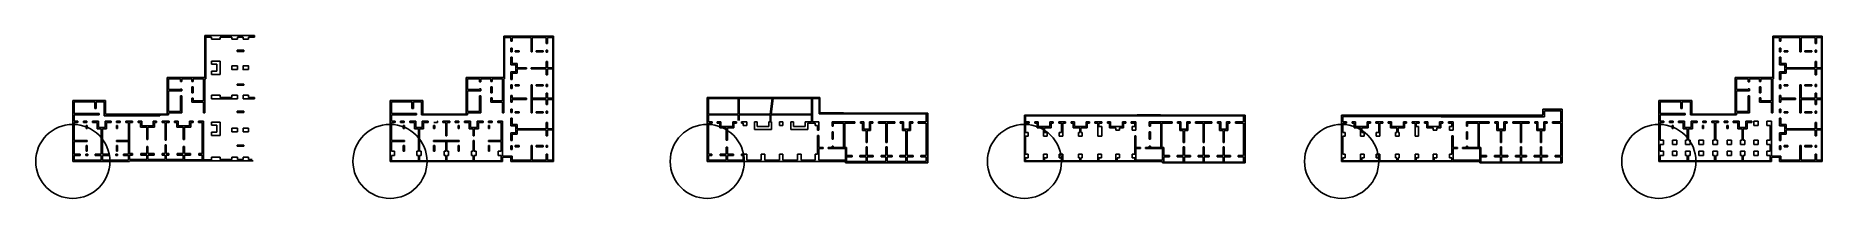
# Model space of a CAD drawing. Header units: millimetres. Extents: x 317501 to 2277231, y -321722 to 1186893.
# Drawn here: x 1419769 to 1814008, y 1084381 to 1120361 of the extents above; entities that cross this region are included whole.
import ezdxf

# ---------------------------------------------------------------- set-up
doc = ezdxf.new("R2010")
doc.units = ezdxf.units.MM
doc.header["$LTSCALE"] = 57
doc.linetypes.add('XS-지하주차장$0$CEN', pattern=[62, 60, -1, 0, -1])
doc.layers.add('XS-지하주차장$0$CEN-P', color=14, linetype='XS-지하주차장$0$CEN')
doc.layers.add('XS-지하주차장$0$W11', color=40, linetype='Continuous')

# ---------------------------------------------------------------- blocks, each defined once
blk = doc.blocks.new('XS-지하주차장$0$102')
at = {"layer": 'XS-지하주차장$0$W11'}
for p, q in [((25145, 22225), (25145, 27680)), ((25145, 27680), (36060, 27680)), ((36060, 0), (36060, 27680)), ((26635, 27380), (25285, 27380)), ((25285, 18275), (25285, 27380)), ((26635, 27380), (26635, 26565)), ((26935, 26565), (26635, 26565)), ((26935, 25055), (26635, 25055)), ((26635, 25055), (26635, 24255)), ((26635, 24255), (26935, 24255)), ((26935, 27380), (26935, 26565)), ((26935, 27380), (31130, 27380)), ((26935, 25055), (26935, 24255)), ((27635, 24450), (28465, 24450)), ((27635, 24450), (27635, 24200)), ((27635, 24200), (28465, 24200)), ((28465, 24450), (28465, 24200)), ((31130, 27380), (31130, 24200)), ((31380, 24200), (31130, 24200)), ((31380, 27380), (31380, 24200)), ((31380, 27380), (34475, 27380)), ((33775, 24450), (32240, 24450)), ((32240, 24450), (32240, 24200)), ((33775, 24200), (32240, 24200)), ((33775, 24450), (33775, 24200)), ((34475, 27380), (34475, 26080)), ((34775, 26080), (34475, 26080)), ((34475, 24570), (34475, 24170)), ((34775, 24570), (34475, 24570)), ((34775, 24170), (34475, 24170)), ((34775, 27380), (34775, 26080)), ((34775, 27380), (35920, 27380)), ((34775, 24570), (34775, 24170)), ((35920, 20705), (35920, 27380)), ((25145, 22225), (25085, 22225)), ((25085, 18575), (25085, 22225)), ((26635, 23035), (26935, 23035)), ((26635, 23035), (26635, 21355)), ((26635, 21355), (27795, 21355)), ((26635, 18125), (26635, 19805)), ((26635, 19805), (27795, 19805)), ((26935, 23035), (26935, 21655)), ((26935, 21655), (28095, 21655)), ((27795, 21355), (27795, 20580)), ((27795, 19805), (27795, 20580)), ((28095, 21655), (28095, 20705)), ((30130, 20705), (28095, 20705)), ((28095, 19505), (28095, 20455)), ((30130, 20455), (28095, 20455)), ((30130, 20705), (30130, 20455)), ((34475, 20705), (31130, 20705)), ((31130, 20705), (31130, 20455)), ((34475, 20455), (31130, 20455)), ((34475, 22060), (34475, 20705)), ((34775, 22060), (34475, 22060)), ((34475, 19100), (34475, 20455)), ((34775, 22060), (34775, 20705)), ((34775, 20705), (35920, 20705)), ((34775, 19100), (34775, 20455)), ((34775, 20455), (35920, 20455)), ((35920, 13965), (35920, 20455)), ((16835, 18575), (16835, 10415)), ((25085, 18575), (16835, 18575)), ((17135, 15875), (17135, 18275)), ((17135, 18275), (19735, 18275)), ((17135, 15875), (19735, 15875)), ((19735, 17620), (19735, 18275)), ((19735, 17620), (20035, 17620)), ((19735, 15875), (19735, 16050)), ((20035, 16050), (19735, 16050)), ((20035, 17620), (20035, 18275)), ((22235, 18275), (20035, 18275)), ((20035, 15575), (20035, 16050)), ((22235, 17675), (22235, 18275)), ((22235, 17675), (22535, 17675)), ((22235, 15165), (22235, 16485)), ((22235, 16485), (22535, 16485)), ((22535, 18275), (24835, 18275)), ((22535, 17675), (22535, 18275)), ((22535, 15165), (22535, 16485)), ((24835, 13375), (24835, 18275)), ((25135, 10725), (25135, 18275)), ((25135, 18275), (25285, 18275)), ((26635, 18125), (26935, 18125)), ((26635, 16905), (26935, 16905)), ((26635, 16105), (26635, 16905)), ((26935, 16105), (26635, 16105)), ((26935, 18125), (26935, 19505)), ((26935, 19505), (28095, 19505)), ((26935, 16105), (26935, 16905)), ((27635, 16960), (28465, 16960)), ((27635, 16710), (27635, 16960)), ((27635, 16710), (28465, 16710)), ((28465, 16710), (28465, 16960)), ((31130, 16960), (31130, 10720)), ((31380, 16960), (31130, 16960)), ((31380, 13965), (31380, 16960)), ((33775, 16960), (32240, 16960)), ((32240, 16710), (32240, 16960)), ((33775, 16710), (32240, 16710)), ((33775, 16710), (33775, 16960)), ((34775, 19100), (34475, 19100)), ((34475, 16590), (34475, 16990)), ((34775, 16990), (34475, 16990)), ((34775, 16590), (34475, 16590)), ((34775, 16590), (34775, 16990)), ((7250, 13475), (0, 13475)), ((0, 13475), (0, 0)), ((300, 13175), (300, 10575)), ((4850, 13175), (300, 13175)), ((4850, 13175), (4850, 11685)), ((6950, 13175), (5150, 13175)), ((5150, 13175), (5150, 11685)), ((6950, 13175), (6950, 10275)), ((7250, 13475), (7250, 10415)), ((17135, 11025), (17135, 15575)), ((17135, 15575), (20035, 15575)), ((19735, 11025), (19735, 14465)), ((19735, 14465), (20035, 14465)), ((20035, 10725), (20035, 14465)), ((22235, 15165), (22535, 15165)), ((22235, 13075), (22235, 14075)), ((22235, 14075), (22535, 14075)), ((22235, 13075), (24835, 13075)), ((22535, 13375), (22535, 14075)), ((22535, 13375), (24835, 13375)), ((24835, 10725), (24835, 13075)), ((26935, 14595), (26635, 14595)), ((26635, 13840), (26635, 14595)), ((26635, 13840), (26635, 13085)), ((26935, 13085), (26635, 13085)), ((26935, 13965), (26935, 14595)), ((30130, 13965), (26935, 13965)), ((30130, 13715), (26935, 13715)), ((26935, 13715), (26935, 13085)), ((30130, 13965), (30130, 13715)), ((34475, 13965), (31380, 13965)), ((34475, 13715), (31380, 13715)), ((31380, 13715), (31380, 10720)), ((34775, 15080), (34475, 15080)), ((34475, 13965), (34475, 15080)), ((34475, 13715), (34475, 12600)), ((34775, 12600), (34475, 12600)), ((34775, 13965), (34775, 15080)), ((34775, 13965), (35920, 13965)), ((34775, 13715), (34775, 12600)), ((34775, 13715), (35920, 13715)), ((35920, 7225), (35920, 13715)), ((5840, 10575), (300, 10575)), ((5840, 10275), (300, 10275)), ((300, 10275), (300, 8925)), ((300, 8925), (1115, 8925)), ((300, 8625), (1115, 8625)), ((300, 8625), (300, 4630)), ((1115, 8625), (1115, 8925)), ((2325, 8625), (2325, 8925)), ((2325, 8925), (3125, 8925)), ((2325, 8625), (3125, 8625)), ((2930, 7925), (2930, 7295)), ((2930, 7925), (3180, 7925)), ((3125, 8925), (3125, 8625)), ((3180, 7925), (3180, 7295)), ((4345, 8925), (4345, 8625)), ((4345, 8925), (5675, 8925)), ((4345, 8625), (5375, 8625)), ((4850, 11685), (5150, 11685)), ((5375, 8625), (5375, 7205)), ((5675, 8925), (5675, 7505)), ((5840, 10575), (5840, 10275)), ((6950, 10275), (17135, 10275)), ((8455, 8925), (7125, 8925)), ((7125, 8925), (7125, 7505)), ((7250, 10415), (16835, 10415)), ((8455, 8625), (7425, 8625)), ((7425, 8625), (7425, 7205)), ((8455, 8925), (8455, 8625)), ((9620, 7925), (9620, 7295)), ((9870, 7925), (9620, 7925)), ((10475, 8625), (9675, 8625)), ((9870, 7925), (9870, 7295)), ((10475, 8925), (10400, 8925)), ((10475, 8625), (10475, 8925)), ((11685, 8625), (11685, 8925)), ((12440, 8925), (11685, 8925)), ((12315, 8625), (11685, 8625)), ((12315, 5630), (12315, 8625)), ((12440, 8925), (13195, 8925)), ((12565, 5630), (12565, 8625)), ((12565, 8625), (13195, 8625)), ((13195, 8625), (13195, 8925)), ((14405, 8625), (14405, 8925)), ((14405, 8925), (15205, 8925)), ((14405, 8625), (15205, 8625)), ((15010, 7925), (15010, 7295)), ((15010, 7925), (15260, 7925)), ((15205, 8925), (15205, 8625)), ((15260, 7925), (15260, 7295)), ((16425, 8925), (17755, 8925)), ((16425, 8925), (16425, 8625)), ((16425, 8625), (17455, 8625)), ((17135, 11025), (19735, 11025)), ((17135, 10275), (17135, 10725)), ((17135, 10725), (20035, 10725)), ((17455, 8625), (17455, 7205)), ((17755, 8925), (17755, 7505)), ((20535, 8925), (19205, 8925)), ((19205, 8925), (19205, 7505)), ((20535, 8625), (19505, 8625)), ((19505, 8625), (19505, 7205)), ((20535, 8925), (20535, 8625)), ((21700, 7925), (21700, 7295)), ((21950, 7925), (21700, 7925)), ((21755, 8925), (21755, 8625)), ((22555, 8925), (21755, 8925)), ((22555, 8625), (21755, 8625)), ((21950, 7925), (21950, 7295)), ((22555, 8625), (22555, 8925)), ((23765, 8625), (23765, 8925)), ((24535, 8925), (23765, 8925)), ((24535, 8625), (23765, 8625)), ((24535, 8925), (24835, 8925)), ((24535, 8625), (24535, 4630)), ((24835, 10725), (25135, 10725)), ((24835, 8925), (24835, 1115)), ((26935, 11575), (26635, 11575)), ((26635, 11575), (26635, 10775)), ((26635, 10775), (26935, 10775)), ((26635, 9555), (26935, 9555)), ((26635, 9555), (26635, 7875)), ((26935, 11575), (26935, 10775)), ((26935, 9555), (26935, 8175)), ((26935, 8175), (28095, 8175)), ((27635, 10970), (28465, 10970)), ((27635, 10970), (27635, 10720)), ((27635, 10720), (28465, 10720)), ((28095, 8175), (28095, 7225)), ((28465, 10970), (28465, 10720)), ((31380, 10720), (31130, 10720)), ((33775, 10970), (32240, 10970)), ((32240, 10970), (32240, 10720)), ((33775, 10720), (32240, 10720)), ((33775, 10970), (33775, 10720)), ((34475, 11090), (34475, 10690)), ((34775, 11090), (34475, 11090)), ((34775, 10690), (34475, 10690)), ((34475, 8580), (34475, 7225)), ((34775, 8580), (34475, 8580)), ((34775, 11090), (34775, 10690)), ((34775, 8580), (34775, 7225)), ((300, 4630), (3180, 4630)), ((300, 4380), (3180, 4380)), ((300, 4380), (300, 2285)), ((2930, 7295), (3180, 7295)), ((3180, 4380), (3180, 4630)), ((5375, 7205), (6275, 7205)), ((5675, 7505), (6400, 7505)), ((6275, 2285), (6275, 7205)), ((7125, 7505), (6400, 7505)), ((6525, 2285), (6525, 7205)), ((7425, 7205), (6525, 7205)), ((9870, 7295), (9620, 7295)), ((15260, 4630), (9620, 4630)), ((9620, 4380), (9620, 4630)), ((12315, 4380), (9620, 4380)), ((12565, 5630), (12315, 5630)), ((12315, 2285), (12315, 4380)), ((12565, 2285), (12565, 4380)), ((12565, 4380), (15260, 4380)), ((15010, 7295), (15260, 7295)), ((15260, 4380), (15260, 4630)), ((17455, 7205), (18355, 7205)), ((17755, 7505), (18480, 7505)), ((18355, 5630), (18355, 7205)), ((18605, 5630), (18355, 5630)), ((18355, 2285), (18355, 4630)), ((18605, 4630), (18355, 4630)), ((19205, 7505), (18480, 7505)), ((19505, 7205), (18605, 7205)), ((18605, 5630), (18605, 7205)), ((18605, 2285), (18605, 4630)), ((21950, 7295), (21700, 7295)), ((24535, 4630), (21700, 4630)), ((21700, 4380), (21700, 4630)), ((24535, 4380), (21700, 4380)), ((24535, 4380), (24535, 2285)), ((26635, 7875), (27795, 7875)), ((26635, 4645), (26635, 6325)), ((26635, 6325), (27795, 6325)), ((26635, 4645), (26935, 4645)), ((26935, 4645), (26935, 6025)), ((26935, 6025), (28095, 6025)), ((27795, 7875), (27795, 7100)), ((27795, 6325), (27795, 7100)), ((34475, 7225), (28095, 7225)), ((34475, 6975), (28095, 6975)), ((28095, 6025), (28095, 6975)), ((34475, 5620), (34475, 6975)), ((34775, 5620), (34475, 5620)), ((34775, 7225), (35920, 7225)), ((34775, 5620), (34775, 6975)), ((34775, 6975), (35920, 6975)), ((35920, 300), (35920, 6975)), ((300, 2285), (1000, 2285)), ((300, 1285), (1000, 1285)), ((300, 1285), (300, 140)), ((6275, 140), (300, 140)), ((1000, 1285), (1000, 2285)), ((2930, 2285), (2930, 3520)), ((2930, 3520), (3180, 3520)), ((2930, 2285), (3180, 2285)), ((3180, 2285), (3180, 3520)), ((5900, 2285), (6275, 2285)), ((5900, 2285), (5900, 1285)), ((5900, 1285), (6275, 1285)), ((6275, 1285), (6275, 140)), ((6525, 2285), (6900, 2285)), ((6525, 1285), (6525, 140)), ((6525, 1285), (6900, 1285)), ((12315, 140), (6525, 140)), ((6900, 1285), (6900, 2285)), ((9620, 2285), (9620, 3520)), ((9870, 3520), (9620, 3520)), ((9870, 2285), (9620, 2285)), ((9870, 2285), (9870, 3520)), ((11940, 1285), (11940, 2285)), ((12315, 2285), (11940, 2285)), ((12315, 1285), (11940, 1285)), ((12315, 1285), (12315, 140)), ((12565, 2285), (12940, 2285)), ((12565, 1285), (12940, 1285)), ((12565, 1285), (12565, 140)), ((18355, 140), (12565, 140)), ((12940, 1285), (12940, 2285)), ((15010, 2285), (15010, 3520)), ((15010, 3520), (15260, 3520)), ((15010, 2285), (15260, 2285)), ((15260, 2285), (15260, 3520)), ((17980, 2285), (18355, 2285)), ((17980, 2285), (17980, 1285)), ((17980, 1285), (18355, 1285)), ((18355, 1285), (18355, 140)), ((18605, 2285), (18980, 2285)), ((18605, 1285), (18605, 140)), ((18605, 1285), (18980, 1285)), ((24535, 140), (18605, 140)), ((18980, 1285), (18980, 2285)), ((21700, 2285), (21700, 3520)), ((21950, 3520), (21700, 3520)), ((21950, 2285), (21700, 2285)), ((21950, 2285), (21950, 3520)), ((23835, 1285), (23835, 2285)), ((24535, 2285), (23835, 2285)), ((24535, 1285), (23835, 1285)), ((24535, 140), (24535, 1285)), ((26935, 1115), (24835, 1115)), ((24835, 915), (26635, 915)), ((24835, 915), (24835, 0)), ((26635, 3425), (26935, 3425)), ((26635, 2625), (26635, 3425)), ((26935, 2625), (26635, 2625)), ((26635, 0), (26635, 915)), ((26935, 2625), (26935, 3425)), ((26935, 300), (26935, 1115)), ((26935, 300), (31130, 300)), ((27635, 3480), (28465, 3480)), ((27635, 3230), (27635, 3480)), ((27635, 3230), (28465, 3230)), ((28465, 3230), (28465, 3480)), ((31130, 300), (31130, 3480)), ((31380, 3480), (31130, 3480)), ((31380, 300), (31380, 3480)), ((31380, 300), (34475, 300)), ((33775, 3480), (32240, 3480)), ((32240, 3230), (32240, 3480)), ((33775, 3230), (32240, 3230)), ((33775, 3230), (33775, 3480)), ((34475, 3110), (34475, 3510)), ((34775, 3510), (34475, 3510)), ((34775, 3110), (34475, 3110)), ((34775, 1600), (34475, 1600)), ((34475, 300), (34475, 1600)), ((34775, 3110), (34775, 3510)), ((34775, 300), (34775, 1600)), ((34775, 300), (35920, 300)), ((0, 0), (24835, 0)), ((26635, 0), (36060, 0))]:
    blk.add_line(p, q, dxfattribs=at)
blk = doc.blocks.new('XS-지하주차장$0$104')
at = {"layer": 'XS-지하주차장$0$W11'}
for p, q in [((0, 10205), (24885, 10205)), ((0, 10205), (0, 0)), ((250, 8715), (250, 10065)), ((250, 10065), (24885, 10065)), ((1075, 8715), (250, 8715)), ((1075, 8465), (250, 8465)), ((250, 8465), (250, 6350)), ((1075, 8715), (1075, 8465)), ((3025, 8715), (2295, 8715)), ((2295, 8715), (2295, 8465)), ((2775, 8465), (2295, 8465)), ((2775, 8465), (2775, 7425)), ((3025, 8715), (3025, 7675)), ((5615, 8715), (6345, 8715)), ((5615, 8715), (5615, 7675)), ((5865, 8465), (6345, 8465)), ((5865, 8465), (5865, 7425)), ((6345, 8715), (6345, 8465)), ((7565, 8715), (8320, 8715)), ((7565, 8715), (7565, 8465)), ((7565, 8465), (8195, 8465)), ((8195, 8465), (8195, 6350)), ((9075, 8715), (8320, 8715)), ((8445, 8465), (8445, 5550)), ((9075, 8465), (8445, 8465)), ((9075, 8715), (9075, 8465)), ((11025, 8715), (10295, 8715)), ((10295, 8715), (10295, 8465)), ((10775, 8465), (10295, 8465)), ((10775, 8465), (10775, 7425)), ((11025, 8715), (11025, 7675)), ((13615, 8715), (14345, 8715)), ((13615, 8715), (13615, 7675)), ((13865, 8465), (14345, 8465)), ((13865, 8465), (13865, 7425)), ((14345, 8715), (14345, 8465)), ((15565, 8715), (16320, 8715)), ((15565, 8715), (15565, 8465)), ((15565, 8465), (16195, 8465)), ((16195, 8465), (16195, 5550)), ((17075, 8715), (16320, 8715)), ((16445, 8465), (16445, 7675)), ((17075, 8465), (16445, 8465)), ((17075, 8715), (17075, 8465)), ((19025, 8715), (18295, 8715)), ((18295, 8715), (18295, 8465)), ((18775, 8465), (18295, 8465)), ((18775, 8465), (18775, 7425)), ((19025, 8715), (19025, 7675)), ((21615, 8715), (22345, 8715)), ((21615, 8715), (21615, 7675)), ((21865, 8465), (22345, 8465)), ((21865, 8465), (21865, 7425)), ((22345, 8715), (22345, 8465)), ((23565, 8715), (24595, 8715)), ((23565, 8715), (23565, 8465)), ((23565, 8465), (24345, 8465)), ((24345, 8465), (24345, 7675)), ((24595, 6875), (24595, 8715)), ((24885, 10265), (30045, 10265)), ((24885, 10265), (24885, 10205)), ((24885, 10065), (48340, 10065)), ((27545, 8715), (30745, 8715)), ((27545, 7755), (27545, 8715)), ((27795, 8465), (30095, 8465)), ((27795, 7755), (27795, 8465)), ((30045, 10265), (30045, 10205)), ((30045, 10205), (48690, 10205)), ((30095, 3100), (30095, 8465)), ((30345, 3100), (30345, 8465)), ((30345, 8465), (30745, 8465)), ((32575, 8715), (30745, 8715)), ((32575, 8465), (30745, 8465)), ((32575, 8715), (32575, 8465)), ((34525, 8715), (33795, 8715)), ((33795, 8715), (33795, 8465)), ((34275, 8465), (33795, 8465)), ((34275, 8465), (34275, 6855)), ((34525, 8715), (34525, 7105)), ((35815, 8715), (36545, 8715)), ((35815, 8715), (35815, 7105)), ((36065, 8465), (36545, 8465)), ((36065, 8465), (36065, 6855)), ((36545, 8715), (36545, 8465)), ((37765, 8715), (39570, 8715)), ((37765, 8715), (37765, 8465)), ((37765, 8465), (39445, 8465)), ((39445, 8465), (39445, 4200)), ((41375, 8715), (39570, 8715)), ((39695, 8465), (39695, 4200)), ((41375, 8465), (39695, 8465)), ((41375, 8715), (41375, 8465)), ((43325, 8715), (42595, 8715)), ((42595, 8715), (42595, 8465)), ((43075, 8465), (42595, 8465)), ((43075, 8465), (43075, 6855)), ((43325, 8715), (43325, 7105)), ((44615, 8715), (45345, 8715)), ((44615, 8715), (44615, 7105)), ((44865, 8465), (45345, 8465)), ((44865, 8465), (44865, 6855)), ((45345, 8715), (45345, 8465)), ((46565, 8715), (48340, 8715)), ((46565, 8715), (46565, 8465)), ((46565, 8465), (48340, 8465)), ((48340, 8715), (48340, 10065)), ((48340, 8465), (48340, 1265)), ((48690, 10205), (48690, -300)), ((800, 6350), (250, 6350)), ((250, 5550), (250, 1565)), ((800, 5550), (250, 5550)), ((800, 6350), (800, 5550)), ((4195, 7425), (2775, 7425)), ((4320, 7675), (3025, 7675)), ((4195, 5550), (4195, 7425)), ((4995, 5550), (4195, 5550)), ((4320, 7675), (5615, 7675)), ((4445, 7425), (5865, 7425)), ((4445, 6350), (4445, 7425)), ((4995, 6350), (4445, 6350)), ((4995, 6350), (4995, 5550)), ((7645, 6350), (8195, 6350)), ((7645, 6350), (7645, 5550)), ((7645, 5550), (8445, 5550)), ((12195, 7425), (10775, 7425)), ((12320, 7675), (11025, 7675)), ((11920, 6350), (12195, 6350)), ((11920, 5550), (11920, 6350)), ((11920, 5550), (12720, 5550)), ((12195, 6350), (12195, 7425)), ((12320, 7675), (13615, 7675)), ((12445, 6350), (12445, 7425)), ((12445, 7425), (13865, 7425)), ((12445, 6350), (12720, 6350)), ((12720, 6350), (12720, 5550)), ((16195, 5550), (17075, 5550)), ((16445, 7675), (17075, 7675)), ((17075, 7675), (17075, 5550)), ((20195, 7425), (18775, 7425)), ((20320, 7675), (19025, 7675)), ((20195, 6875), (20195, 7425)), ((20195, 6875), (20995, 6875)), ((20320, 7675), (21615, 7675)), ((20995, 7425), (21865, 7425)), ((20995, 7425), (20995, 6875)), ((24345, 7675), (23795, 7675)), ((23795, 7675), (23795, 6875)), ((24595, 6875), (23795, 6875)), ((24345, 5665), (24345, 1565)), ((24345, 5665), (24595, 5665)), ((24595, 3100), (24595, 5665)), ((27545, 7755), (27795, 7755)), ((27545, 6565), (27545, 4900)), ((27545, 6565), (27795, 6565)), ((27545, 4900), (27795, 4900)), ((27795, 4900), (27795, 6565)), ((35045, 6855), (34275, 6855)), ((35170, 7105), (34525, 7105)), ((35045, 4200), (35045, 6855)), ((35295, 4200), (35045, 4200)), ((35170, 7105), (35815, 7105)), ((35295, 6855), (36065, 6855)), ((35295, 4200), (35295, 6855)), ((39695, 4200), (39445, 4200)), ((43845, 6855), (43075, 6855)), ((43970, 7105), (43325, 7105)), ((43845, 4200), (43845, 6855)), ((44095, 4200), (43845, 4200)), ((43970, 7105), (44615, 7105)), ((44095, 6855), (44865, 6855)), ((44095, 4200), (44095, 6855)), ((800, 1565), (250, 1565)), ((800, 765), (250, 765)), ((250, 765), (250, 140)), ((4195, 140), (250, 140)), ((800, 1565), (800, 765)), ((4995, 1565), (4195, 1565)), ((4195, 1565), (4195, 140)), ((4995, 765), (4445, 765)), ((4445, 765), (4445, 140)), ((8195, 140), (4445, 140)), ((4995, 1565), (4995, 765)), ((8445, 1565), (7645, 1565)), ((7645, 1565), (7645, 765)), ((8195, 765), (7645, 765)), ((8195, 765), (8195, 140)), ((8445, 1565), (8445, 140)), ((12195, 140), (8445, 140)), ((12720, 1565), (11920, 1565)), ((11920, 1565), (11920, 765)), ((11920, 765), (12195, 765)), ((12195, 765), (12195, 140)), ((12720, 765), (12445, 765)), ((12445, 765), (12445, 140)), ((16195, 140), (12445, 140)), ((12720, 1565), (12720, 765)), ((16995, 1565), (16195, 1565)), ((16195, 1565), (16195, 140)), ((16445, 765), (16445, 140)), ((16445, 765), (16995, 765)), ((20195, 140), (16445, 140)), ((16995, 1565), (16995, 765)), ((20995, 1565), (20195, 1565)), ((20195, 1565), (20195, 140)), ((20995, 765), (20445, 765)), ((20445, 765), (20445, 140)), ((24345, 140), (20445, 140)), ((20995, 1565), (20995, 765)), ((24345, 1565), (23795, 1565)), ((23795, 1565), (23795, 765)), ((24345, 765), (23795, 765)), ((24345, 765), (24345, 140)), ((24595, 3100), (25595, 3100)), ((24595, 250), (24595, 2850)), ((24595, 2850), (25595, 2850)), ((24595, 250), (30495, 250)), ((25595, 3100), (25595, 2850)), ((26705, 3100), (27545, 3100)), ((26705, 3100), (26705, 2850)), ((26705, 2850), (30495, 2850)), ((27545, 3330), (27795, 3330)), ((27545, 3100), (27545, 3330)), ((27795, 3100), (27795, 3330)), ((27795, 3100), (30095, 3100)), ((30345, 3100), (30745, 3100)), ((30495, 250), (30495, 2850)), ((30745, 3100), (30745, 1265)), ((30745, 1265), (31990, 1265)), ((30745, 1015), (30745, -160)), ((30745, 1015), (31980, 1015)), ((31990, 1265), (31990, 1015)), ((33700, 1265), (35045, 1265)), ((33700, 1265), (33700, 1015)), ((33700, 1015), (35045, 1015)), ((35045, 1265), (35045, 3200)), ((35045, 3200), (35295, 3200)), ((35045, 1015), (35045, -160)), ((35295, 1265), (35295, 3200)), ((36640, 1265), (35295, 1265)), ((36640, 1015), (35295, 1015)), ((35295, 1015), (35295, -160)), ((36640, 1265), (36640, 1015)), ((39445, 1265), (38350, 1265)), ((38350, 1265), (38350, 1015)), ((39445, 1015), (38350, 1015)), ((39445, 3200), (39695, 3200)), ((39445, 3200), (39445, 1265)), ((39445, 1015), (39445, -160)), ((39695, 3200), (39695, 1265)), ((39695, 1265), (40790, 1265)), ((39695, 1015), (39695, -160)), ((39695, 1015), (40790, 1015)), ((40790, 1265), (40790, 1015)), ((42500, 1265), (43845, 1265)), ((42500, 1265), (42500, 1015)), ((42500, 1015), (43845, 1015)), ((43845, 1265), (43845, 3200)), ((43845, 3200), (44095, 3200)), ((43845, 1015), (43845, -160)), ((44095, 1265), (44095, 3200)), ((45440, 1265), (44095, 1265)), ((45440, 1015), (44095, 1015)), ((44095, 1015), (44095, -160)), ((45440, 1265), (45440, 1015)), ((48340, 1265), (47150, 1265)), ((47150, 1265), (47150, 1015)), ((48340, 1015), (47150, 1015)), ((48340, 1015), (48340, -160)), ((30495, 0), (0, 0)), ((30495, -300), (30495, 0)), ((48690, -300), (30495, -300)), ((35045, -160), (30745, -160)), ((39445, -160), (35295, -160)), ((43845, -160), (39695, -160)), ((48340, -160), (44095, -160))]:
    blk.add_line(p, q, dxfattribs=at)
blk = doc.blocks.new('XS-지하주차장$0$105')
at = {"layer": 'XS-지하주차장$0$W11'}
for p, q in [((0, 10205), (44415, 10205)), ((0, 10205), (0, 0)), ((21930, 9955), (250, 9955)), ((250, 8715), (250, 9955)), ((1075, 8715), (250, 8715)), ((1075, 8465), (250, 8465)), ((250, 8465), (250, 6350)), ((1075, 8715), (1075, 8465)), ((3025, 8715), (2295, 8715)), ((2295, 8715), (2295, 8465)), ((2775, 8465), (2295, 8465)), ((2775, 8465), (2775, 7425)), ((3025, 8715), (3025, 7675)), ((5615, 8715), (6345, 8715)), ((5615, 8715), (5615, 7675)), ((5865, 8465), (6345, 8465)), ((5865, 8465), (5865, 7425)), ((6345, 8715), (6345, 8465)), ((7565, 8715), (8320, 8715)), ((7565, 8715), (7565, 8465)), ((7565, 8465), (8195, 8465)), ((8195, 8465), (8195, 6350)), ((9075, 8715), (8320, 8715)), ((8445, 8465), (8445, 5550)), ((9075, 8465), (8445, 8465)), ((9075, 8715), (9075, 8465)), ((11025, 8715), (10295, 8715)), ((10295, 8715), (10295, 8465)), ((10775, 8465), (10295, 8465)), ((10775, 8465), (10775, 7425)), ((11025, 8715), (11025, 7675)), ((13615, 8715), (14345, 8715)), ((13615, 8715), (13615, 7675)), ((13865, 8465), (14345, 8465)), ((13865, 8465), (13865, 7425)), ((14345, 8715), (14345, 8465)), ((15565, 8715), (16320, 8715)), ((15565, 8715), (15565, 8465)), ((15565, 8465), (16195, 8465)), ((16195, 8465), (16195, 5550)), ((17075, 8715), (16320, 8715)), ((16445, 8465), (16445, 7675)), ((17075, 8465), (16445, 8465)), ((17075, 8715), (17075, 8465)), ((19025, 8715), (18295, 8715)), ((18295, 8715), (18295, 8465)), ((18775, 8465), (18295, 8465)), ((18775, 8465), (18775, 7425)), ((19025, 8715), (19025, 7675)), ((21615, 8715), (22345, 8715)), ((21615, 8715), (21615, 7675)), ((21865, 8465), (22345, 8465)), ((21865, 8465), (21865, 7425)), ((21930, 9855), (21930, 9955)), ((44765, 9855), (21930, 9855)), ((22345, 8715), (22345, 8465)), ((23565, 8715), (24345, 8715)), ((23565, 8715), (23565, 8465)), ((23565, 8465), (24345, 8465)), ((24345, 8715), (24595, 8715)), ((24345, 8465), (24345, 7675)), ((24595, 6875), (24595, 8715)), ((27545, 8715), (30745, 8715)), ((27545, 7755), (27545, 8715)), ((27795, 8465), (30095, 8465)), ((27795, 7755), (27795, 8465)), ((30095, 3100), (30095, 8465)), ((30345, 3100), (30345, 8465)), ((30345, 8465), (30745, 8465)), ((32575, 8715), (30745, 8715)), ((32575, 8465), (30745, 8465)), ((32575, 8715), (32575, 8465)), ((34525, 8715), (33795, 8715)), ((33795, 8715), (33795, 8465)), ((34275, 8465), (33795, 8465)), ((34275, 8465), (34275, 6855)), ((34525, 8715), (34525, 7105)), ((35815, 8715), (36545, 8715)), ((35815, 8715), (35815, 7105)), ((36065, 8465), (36545, 8465)), ((36065, 8465), (36065, 6855)), ((36545, 8715), (36545, 8465)), ((37765, 8715), (39570, 8715)), ((37765, 8715), (37765, 8465)), ((37765, 8465), (39445, 8465)), ((39445, 8465), (39445, 4200)), ((41375, 8715), (39570, 8715)), ((39695, 8465), (39695, 4200)), ((41375, 8465), (39695, 8465)), ((41375, 8715), (41375, 8465)), ((43325, 8715), (42595, 8715)), ((42595, 8715), (42595, 8465)), ((43075, 8465), (42595, 8465)), ((43075, 8465), (43075, 6855)), ((43325, 8715), (43325, 7105)), ((44415, 10205), (44415, 11555)), ((48690, 11555), (44415, 11555)), ((44615, 8715), (45345, 8715)), ((44615, 8715), (44615, 7105)), ((44765, 9855), (44765, 11205)), ((48340, 11205), (44765, 11205)), ((44865, 8465), (45345, 8465)), ((44865, 8465), (44865, 6855)), ((45345, 8715), (45345, 8465)), ((46565, 8715), (48340, 8715)), ((46565, 8715), (46565, 8465)), ((46565, 8465), (48340, 8465)), ((48340, 8715), (48340, 11205)), ((48340, 8465), (48340, 1265)), ((48690, 11555), (48690, -300)), ((800, 6350), (250, 6350)), ((250, 5550), (250, 1565)), ((800, 5550), (250, 5550)), ((800, 6350), (800, 5550)), ((4195, 7425), (2775, 7425)), ((4320, 7675), (3025, 7675)), ((4195, 5550), (4195, 7425)), ((4995, 5550), (4195, 5550)), ((4320, 7675), (5615, 7675)), ((4445, 7425), (5865, 7425)), ((4445, 6350), (4445, 7425)), ((4995, 6350), (4445, 6350)), ((4995, 6350), (4995, 5550)), ((7645, 6350), (8195, 6350)), ((7645, 6350), (7645, 5550)), ((7645, 5550), (8445, 5550)), ((12195, 7425), (10775, 7425)), ((12320, 7675), (11025, 7675)), ((11920, 6350), (12195, 6350)), ((11920, 5550), (11920, 6350)), ((11920, 5550), (12720, 5550)), ((12195, 6350), (12195, 7425)), ((12320, 7675), (13615, 7675)), ((12445, 6350), (12445, 7425)), ((12445, 7425), (13865, 7425)), ((12445, 6350), (12720, 6350)), ((12720, 6350), (12720, 5550)), ((16195, 5550), (16995, 5550)), ((16445, 7675), (16995, 7675)), ((16995, 7675), (16995, 5550)), ((20195, 7425), (18775, 7425)), ((20320, 7675), (19025, 7675)), ((20195, 6875), (20195, 7425)), ((20195, 6875), (20995, 6875)), ((20320, 7675), (21615, 7675)), ((20995, 7425), (21865, 7425)), ((20995, 7425), (20995, 6875)), ((24345, 7675), (23795, 7675)), ((23795, 7675), (23795, 6875)), ((24595, 6875), (23795, 6875)), ((24345, 5665), (24345, 1565)), ((24345, 5665), (24595, 5665)), ((24595, 3100), (24595, 5665)), ((27545, 7755), (27795, 7755)), ((27545, 6565), (27545, 4900)), ((27545, 6565), (27795, 6565)), ((27545, 4900), (27795, 4900)), ((27795, 4900), (27795, 6565)), ((35045, 6855), (34275, 6855)), ((35170, 7105), (34525, 7105)), ((35045, 4200), (35045, 6855)), ((35295, 4200), (35045, 4200)), ((35170, 7105), (35815, 7105)), ((35295, 6855), (36065, 6855)), ((35295, 4200), (35295, 6855)), ((39695, 4200), (39445, 4200)), ((43845, 6855), (43075, 6855)), ((43970, 7105), (43325, 7105)), ((43845, 4200), (43845, 6855)), ((44095, 4200), (43845, 4200)), ((43970, 7105), (44615, 7105)), ((44095, 6855), (44865, 6855)), ((44095, 4200), (44095, 6855)), ((800, 1565), (250, 1565)), ((800, 765), (250, 765)), ((250, 765), (250, 140)), ((4195, 140), (250, 140)), ((800, 1565), (800, 765)), ((4995, 1565), (4195, 1565)), ((4195, 1565), (4195, 140)), ((4995, 765), (4445, 765)), ((4445, 765), (4445, 140)), ((8195, 140), (4445, 140)), ((4995, 1565), (4995, 765)), ((8445, 1565), (7645, 1565)), ((7645, 1565), (7645, 765)), ((8195, 765), (7645, 765)), ((8195, 765), (8195, 140)), ((8445, 1565), (8445, 140)), ((12195, 140), (8445, 140)), ((12720, 1565), (11920, 1565)), ((11920, 1565), (11920, 765)), ((11920, 765), (12195, 765)), ((12195, 765), (12195, 140)), ((12720, 765), (12445, 765)), ((12445, 765), (12445, 140)), ((16195, 140), (12445, 140)), ((12720, 1565), (12720, 765)), ((16995, 1565), (16195, 1565)), ((16195, 1565), (16195, 140)), ((16445, 765), (16445, 140)), ((16445, 765), (16995, 765)), ((20195, 140), (16445, 140)), ((16995, 1565), (16995, 765)), ((20995, 1565), (20195, 1565)), ((20195, 1565), (20195, 140)), ((20995, 765), (20445, 765)), ((20445, 765), (20445, 140)), ((24345, 140), (20445, 140)), ((20995, 1565), (20995, 765)), ((24345, 1565), (23795, 1565)), ((23795, 1565), (23795, 765)), ((24345, 765), (23795, 765)), ((24345, 765), (24345, 140)), ((24595, 3100), (25595, 3100)), ((24595, 250), (24595, 2850)), ((24595, 2850), (25595, 2850)), ((24595, 250), (30495, 250)), ((25595, 3100), (25595, 2850)), ((26705, 3100), (27545, 3100)), ((26705, 3100), (26705, 2850)), ((26705, 2850), (30495, 2850)), ((27545, 3330), (27795, 3330)), ((27545, 3100), (27545, 3330)), ((27795, 3100), (27795, 3330)), ((27795, 3100), (30095, 3100)), ((30345, 3100), (30745, 3100)), ((30495, 250), (30495, 2850)), ((30745, 3100), (30745, 1265)), ((30745, 1265), (31990, 1265)), ((30745, 1015), (30745, -160)), ((31980, 1015), (30745, 1015)), ((31990, 1265), (31990, 1015)), ((33700, 1265), (35045, 1265)), ((33700, 1265), (33700, 1015)), ((33700, 1015), (35045, 1015)), ((35045, 1265), (35045, 3200)), ((35045, 3200), (35295, 3200)), ((35045, 1015), (35045, -160)), ((35295, 1265), (35295, 3200)), ((36640, 1265), (35295, 1265)), ((36640, 1015), (35295, 1015)), ((35295, 1015), (35295, -160)), ((36640, 1265), (36640, 1015)), ((39445, 1265), (38350, 1265)), ((38350, 1265), (38350, 1015)), ((39445, 1015), (38350, 1015)), ((39445, 3200), (39445, 1265)), ((39445, 3200), (39695, 3200)), ((39445, 1015), (39445, -160)), ((39695, 3200), (39695, 1265)), ((39695, 1265), (40790, 1265)), ((39695, 1015), (39695, -160)), ((39695, 1015), (40790, 1015)), ((40790, 1265), (40790, 1015)), ((42500, 1265), (43845, 1265)), ((42500, 1265), (42500, 1015)), ((42500, 1015), (43845, 1015)), ((43845, 1265), (43845, 3200)), ((43845, 3200), (44095, 3200)), ((43845, 1015), (43845, -160)), ((44095, 1265), (44095, 3200)), ((45440, 1265), (44095, 1265)), ((45440, 1015), (44095, 1015)), ((44095, 1015), (44095, -160)), ((45440, 1265), (45440, 1015)), ((48340, 1265), (47150, 1265)), ((47150, 1265), (47150, 1015)), ((48340, 1015), (47150, 1015)), ((48340, 1015), (48340, -160)), ((30495, 0), (0, 0)), ((30495, -300), (30495, 0)), ((30495, -300), (48690, -300)), ((30745, -160), (35045, -160)), ((35295, -160), (39445, -160)), ((39695, -160), (43845, -160)), ((44095, -160), (48340, -160))]:
    blk.add_line(p, q, dxfattribs=at)
blk = doc.blocks.new('XS-지하주차장$0$106')
at = {"layer": 'XS-지하주차장$0$W11'}
for p, q in [((25145, 18575), (25145, 27680)), ((36060, 27680), (25145, 27680)), ((36060, 27680), (36060, 0)), ((26635, 27380), (25285, 27380)), ((25285, 18275), (25285, 27380)), ((26635, 27380), (26635, 26565)), ((26935, 26565), (26635, 26565)), ((26935, 25055), (26635, 25055)), ((26635, 25055), (26635, 24255)), ((26635, 24255), (26935, 24255)), ((26935, 27380), (26935, 26565)), ((26935, 27380), (31130, 27380)), ((26935, 25055), (26935, 24255)), ((27635, 24450), (28465, 24450)), ((27635, 24450), (27635, 24200)), ((27635, 24200), (28465, 24200)), ((28465, 24450), (28465, 24200)), ((31130, 27380), (31130, 24200)), ((31380, 24200), (31130, 24200)), ((31380, 27380), (31380, 24200)), ((31380, 27380), (34475, 27380)), ((33775, 24450), (32240, 24450)), ((32240, 24450), (32240, 24200)), ((33775, 24200), (32240, 24200)), ((33775, 24450), (33775, 24200)), ((34475, 27380), (34475, 26080)), ((34775, 26080), (34475, 26080)), ((34475, 24570), (34475, 24170)), ((34775, 24570), (34475, 24570)), ((34775, 24170), (34475, 24170)), ((34775, 27380), (34775, 26080)), ((34775, 27380), (35920, 27380)), ((34775, 24570), (34775, 24170)), ((35920, 27380), (35920, 20705)), ((26635, 23035), (26935, 23035)), ((26635, 23035), (26635, 21355)), ((26635, 21355), (27795, 21355)), ((26635, 18125), (26635, 19805)), ((26635, 19805), (27795, 19805)), ((26935, 23035), (26935, 21655)), ((26935, 21655), (28095, 21655)), ((27795, 21355), (27795, 20580)), ((27795, 19805), (27795, 20580)), ((28095, 21655), (28095, 20705)), ((34475, 20705), (28095, 20705)), ((34475, 20455), (28095, 20455)), ((28095, 19505), (28095, 20455)), ((34475, 22060), (34475, 20705)), ((34775, 22060), (34475, 22060)), ((34475, 19100), (34475, 20455)), ((34775, 22060), (34775, 20705)), ((34775, 20705), (35920, 20705)), ((34775, 19100), (34775, 20455)), ((34775, 20455), (35920, 20455)), ((35920, 20455), (35920, 13965)), ((16835, 10415), (16835, 18575)), ((16835, 18575), (25145, 18575)), ((17135, 15875), (17135, 18275)), ((17135, 18275), (19735, 18275)), ((17135, 15875), (19735, 15875)), ((19735, 17620), (19735, 18275)), ((19735, 17620), (20035, 17620)), ((19735, 15875), (19735, 16050)), ((20035, 16050), (19735, 16050)), ((20035, 18275), (22235, 18275)), ((20035, 17620), (20035, 18275)), ((20035, 15575), (20035, 16050)), ((22235, 17675), (22235, 18275)), ((22235, 17675), (22535, 17675)), ((22235, 15165), (22235, 16485)), ((22235, 16485), (22535, 16485)), ((22535, 18275), (24835, 18275)), ((22535, 17675), (22535, 18275)), ((22535, 15165), (22535, 16485)), ((24835, 13375), (24835, 18275)), ((25135, 10725), (25135, 18275)), ((25135, 18275), (25285, 18275)), ((26635, 18125), (26935, 18125)), ((26635, 16905), (26935, 16905)), ((26635, 16105), (26635, 16905)), ((26935, 16105), (26635, 16105)), ((26935, 18125), (26935, 19505)), ((26935, 19505), (28095, 19505)), ((26935, 16105), (26935, 16905)), ((27635, 16960), (28465, 16960)), ((27635, 16710), (27635, 16960)), ((27635, 16710), (28465, 16710)), ((28465, 16710), (28465, 16960)), ((31130, 16960), (31130, 10720)), ((31380, 16960), (31130, 16960)), ((31380, 13965), (31380, 16960)), ((33775, 16960), (32240, 16960)), ((32240, 16710), (32240, 16960)), ((33775, 16710), (32240, 16710)), ((33775, 16710), (33775, 16960)), ((34775, 19100), (34475, 19100)), ((34475, 16590), (34475, 16990)), ((34775, 16990), (34475, 16990)), ((34775, 16590), (34475, 16590)), ((34775, 16590), (34775, 16990)), ((7250, 13475), (0, 13475)), ((0, 13475), (0, 8925)), ((300, 13175), (300, 10575)), ((4850, 13175), (300, 13175)), ((4850, 13175), (4850, 11685)), ((6950, 13175), (5150, 13175)), ((5150, 13175), (5150, 11685)), ((6950, 13175), (6950, 10275)), ((7250, 13475), (7250, 10415)), ((17135, 11025), (17135, 15575)), ((17135, 15575), (20035, 15575)), ((19735, 11025), (19735, 14465)), ((19735, 14465), (20035, 14465)), ((20035, 10725), (20035, 14465)), ((22235, 15165), (22535, 15165)), ((22235, 13075), (22235, 14075)), ((22235, 14075), (22535, 14075)), ((22235, 13075), (24835, 13075)), ((22535, 13375), (22535, 14075)), ((22535, 13375), (24835, 13375)), ((24835, 10725), (24835, 13075)), ((26935, 14595), (26635, 14595)), ((26635, 13840), (26635, 14595)), ((26635, 13840), (26635, 13085)), ((26935, 13085), (26635, 13085)), ((26935, 13965), (26935, 14595)), ((30130, 13965), (26935, 13965)), ((30130, 13715), (26935, 13715)), ((26935, 13715), (26935, 13085)), ((30130, 13965), (30130, 13715)), ((34475, 13965), (31380, 13965)), ((34475, 13715), (31380, 13715)), ((31380, 13715), (31380, 10720)), ((34775, 15080), (34475, 15080)), ((34475, 13965), (34475, 15080)), ((34475, 13715), (34475, 12600)), ((34775, 12600), (34475, 12600)), ((34775, 13965), (34775, 15080)), ((34775, 13965), (35920, 13965)), ((34775, 13715), (34775, 12600)), ((34775, 13715), (35920, 13715)), ((35920, 13715), (35920, 7225)), ((0, 8925), (0, 0)), ((5840, 10575), (300, 10575)), ((5840, 10275), (300, 10275)), ((300, 10275), (300, 8925)), ((300, 8925), (1115, 8925)), ((300, 8625), (1115, 8625)), ((300, 8625), (300, 4705)), ((1115, 8625), (1115, 8925)), ((2325, 8625), (2325, 8925)), ((2325, 8925), (3125, 8925)), ((2325, 8625), (3125, 8625)), ((2930, 7925), (2930, 7295)), ((2930, 7925), (3180, 7925)), ((3125, 8925), (3125, 8625)), ((3180, 7925), (3180, 7295)), ((4345, 8925), (4345, 8625)), ((4345, 8925), (5675, 8925)), ((4345, 8625), (5375, 8625)), ((4850, 11685), (5150, 11685)), ((5375, 8625), (5375, 7205)), ((5675, 8925), (5675, 7505)), ((5840, 10575), (5840, 10275)), ((17135, 10275), (6950, 10275)), ((8455, 8925), (7125, 8925)), ((7125, 8925), (7125, 7505)), ((16835, 10415), (7250, 10415)), ((8455, 8625), (7425, 8625)), ((7425, 8625), (7425, 7205)), ((8455, 8925), (8455, 8625)), ((9620, 7925), (9620, 7295)), ((9870, 7925), (9620, 7925)), ((9675, 8925), (9675, 8625)), ((10475, 8925), (9675, 8925)), ((10475, 8625), (9675, 8625)), ((9870, 7925), (9870, 7295)), ((10475, 8625), (10475, 8925)), ((11685, 8625), (11685, 8925)), ((12440, 8925), (11685, 8925)), ((12315, 8625), (11685, 8625)), ((12315, 4705), (12315, 8625)), ((12440, 8925), (13195, 8925)), ((12565, 4705), (12565, 8625)), ((12565, 8625), (13195, 8625)), ((13195, 8625), (13195, 8925)), ((14405, 8625), (14405, 8925)), ((14405, 8925), (15205, 8925)), ((14405, 8625), (15205, 8625)), ((15010, 7925), (15010, 7295)), ((15010, 7925), (15260, 7925)), ((15205, 8925), (15205, 8625)), ((15260, 7925), (15260, 7295)), ((16425, 8925), (16425, 8625)), ((16425, 8925), (17755, 8925)), ((16425, 8625), (17455, 8625)), ((17135, 11025), (19735, 11025)), ((17135, 10275), (17135, 10725)), ((17135, 10725), (20035, 10725)), ((17455, 8625), (17455, 7205)), ((17755, 8925), (17755, 7505)), ((20500, 8925), (19205, 8925)), ((19205, 8925), (19205, 7505)), ((20500, 8625), (19505, 8625)), ((19505, 8625), (19505, 7205)), ((20500, 8925), (20500, 8625)), ((21950, 8925), (20950, 8925)), ((20950, 8925), (20950, 7925)), ((21950, 7925), (20950, 7925)), ((21950, 8925), (21950, 7925)), ((24835, 8925), (23835, 8925)), ((23835, 8925), (23835, 7925)), ((24535, 7925), (23835, 7925)), ((24535, 7925), (24535, 4705)), ((24835, 10725), (25135, 10725)), ((24835, 8925), (24835, 1115)), ((26935, 11575), (26635, 11575)), ((26635, 11575), (26635, 10775)), ((26635, 10775), (26935, 10775)), ((26635, 9555), (26935, 9555)), ((26635, 9555), (26635, 7875)), ((26935, 11575), (26935, 10775)), ((26935, 9555), (26935, 8175)), ((26935, 8175), (28095, 8175)), ((27635, 10970), (28465, 10970)), ((27635, 10970), (27635, 10720)), ((27635, 10720), (28465, 10720)), ((28095, 8175), (28095, 7225)), ((28465, 10970), (28465, 10720)), ((31380, 10720), (31130, 10720)), ((33775, 10970), (32240, 10970)), ((32240, 10970), (32240, 10720)), ((33775, 10720), (32240, 10720)), ((33775, 10970), (33775, 10720)), ((34475, 11090), (34475, 10690)), ((34775, 11090), (34475, 11090)), ((34775, 10690), (34475, 10690)), ((34475, 8580), (34475, 7225)), ((34775, 8580), (34475, 8580)), ((34775, 11090), (34775, 10690)), ((34775, 8580), (34775, 7225)), ((300, 4705), (1000, 4705)), ((1000, 4705), (1000, 3705)), ((2930, 7295), (3180, 7295)), ((2980, 4705), (3980, 4705)), ((2980, 4705), (2980, 3705)), ((3980, 4705), (3980, 3705)), ((5375, 7205), (6275, 7205)), ((5675, 7505), (6400, 7505)), ((5900, 4705), (6275, 4705)), ((5900, 4705), (5900, 3705)), ((6275, 4705), (6275, 7205)), ((7125, 7505), (6400, 7505)), ((6525, 4705), (6525, 7205)), ((7425, 7205), (6525, 7205)), ((6525, 4705), (6900, 4705)), ((6900, 4705), (6900, 3705)), ((9820, 4705), (8820, 4705)), ((8820, 4705), (8820, 3705)), ((9870, 7295), (9620, 7295)), ((9820, 4705), (9820, 3705)), ((12315, 4705), (11940, 4705)), ((11940, 4705), (11940, 3705)), ((12940, 4705), (12565, 4705)), ((12940, 4705), (12940, 3705)), ((15010, 7295), (15260, 7295)), ((15060, 4705), (16060, 4705)), ((15060, 4705), (15060, 3705)), ((16060, 4705), (16060, 3705)), ((17455, 7205), (18355, 7205)), ((17755, 7505), (18480, 7505)), ((17980, 4705), (18355, 4705)), ((17980, 4705), (17980, 3705)), ((18355, 4705), (18355, 7205)), ((19205, 7505), (18480, 7505)), ((19505, 7205), (18605, 7205)), ((18605, 4705), (18605, 7205)), ((18605, 4705), (18980, 4705)), ((18980, 4705), (18980, 3705)), ((20950, 4705), (21950, 4705)), ((20950, 4705), (20950, 3705)), ((21950, 4705), (21950, 3705)), ((23835, 4705), (24535, 4705)), ((23835, 4705), (23835, 3705)), ((26635, 7875), (27795, 7875)), ((26635, 4645), (26635, 6325)), ((26635, 6325), (27795, 6325)), ((26635, 4645), (26935, 4645)), ((26935, 4645), (26935, 6025)), ((26935, 6025), (28095, 6025)), ((27795, 7875), (27795, 7100)), ((27795, 6325), (27795, 7100)), ((34475, 7225), (28095, 7225)), ((34475, 6975), (28095, 6975)), ((28095, 6025), (28095, 6975)), ((34475, 5620), (34475, 6975)), ((34775, 5620), (34475, 5620)), ((34775, 7225), (35920, 7225)), ((34775, 5620), (34775, 6975)), ((34775, 6975), (35920, 6975)), ((35920, 6975), (35920, 300)), ((24835, 0), (0, 0)), ((300, 3705), (300, 2285)), ((300, 3705), (1000, 3705)), ((300, 2285), (1000, 2285)), ((300, 1285), (300, 140)), ((300, 1285), (1000, 1285)), ((6275, 140), (300, 140)), ((1000, 2285), (1000, 1285)), ((2980, 3705), (3980, 3705)), ((2980, 2285), (3980, 2285)), ((2980, 2285), (2980, 1285)), ((2980, 1285), (3980, 1285)), ((3980, 2285), (3980, 1285)), ((5900, 3705), (6900, 3705)), ((5900, 2285), (6900, 2285)), ((5900, 2285), (5900, 1285)), ((5900, 1285), (6275, 1285)), ((6275, 1285), (6275, 140)), ((6525, 1285), (6525, 140)), ((6525, 1285), (6900, 1285)), ((12315, 140), (6525, 140)), ((6900, 2285), (6900, 1285)), ((9820, 3705), (8820, 3705)), ((9820, 2285), (8820, 2285)), ((8820, 2285), (8820, 1285)), ((9820, 1285), (8820, 1285)), ((9820, 2285), (9820, 1285)), ((12940, 3705), (11940, 3705)), ((12940, 2285), (11940, 2285)), ((11940, 2285), (11940, 1285)), ((12315, 1285), (11940, 1285)), ((12315, 1285), (12315, 140)), ((12565, 1285), (12565, 140)), ((12940, 1285), (12565, 1285)), ((18355, 140), (12565, 140)), ((12940, 2285), (12940, 1285)), ((15060, 3705), (16060, 3705)), ((15060, 2285), (16060, 2285)), ((15060, 2285), (15060, 1285)), ((15060, 1285), (16060, 1285)), ((16060, 2285), (16060, 1285)), ((17980, 3705), (18980, 3705)), ((17980, 2285), (18980, 2285)), ((17980, 2285), (17980, 1285)), ((17980, 1285), (18355, 1285)), ((18355, 1285), (18355, 140)), ((18605, 1285), (18605, 140)), ((18605, 1285), (18980, 1285)), ((24535, 140), (18605, 140)), ((18980, 2285), (18980, 1285)), ((21950, 3705), (20950, 3705)), ((21950, 2285), (20950, 2285)), ((20950, 2285), (20950, 1285)), ((21950, 1285), (20950, 1285)), ((21950, 2285), (21950, 1285)), ((24535, 3705), (23835, 3705)), ((23835, 2285), (23835, 1285)), ((24535, 2285), (23835, 2285)), ((24535, 1285), (23835, 1285)), ((24535, 3705), (24535, 2285)), ((24535, 140), (24535, 1285)), ((26935, 1115), (24835, 1115)), ((26635, 915), (24835, 915)), ((24835, 915), (24835, 0)), ((26635, 3425), (26935, 3425)), ((26635, 2625), (26635, 3425)), ((26935, 2625), (26635, 2625)), ((26635, 0), (26635, 915)), ((26935, 2625), (26935, 3425)), ((26935, 300), (26935, 1115)), ((26935, 300), (31130, 300)), ((27635, 3480), (28465, 3480)), ((27635, 3230), (27635, 3480)), ((27635, 3230), (28465, 3230)), ((28465, 3230), (28465, 3480)), ((31130, 300), (31130, 3480)), ((31380, 3480), (31130, 3480)), ((31380, 300), (31380, 3480)), ((31380, 300), (34475, 300)), ((33775, 3480), (32240, 3480)), ((32240, 3230), (32240, 3480)), ((33775, 3230), (32240, 3230)), ((33775, 3230), (33775, 3480)), ((34475, 3110), (34475, 3510)), ((34775, 3510), (34475, 3510)), ((34775, 3110), (34475, 3110)), ((34775, 1600), (34475, 1600)), ((34475, 300), (34475, 1600)), ((34775, 3110), (34775, 3510)), ((34775, 300), (34775, 1600)), ((34775, 300), (35920, 300)), ((36060, 0), (26635, 0))]:
    blk.add_line(p, q, dxfattribs=at)
blk = doc.blocks.new('XS-지하주차장$0$103')
at = {"layer": 'XS-지하주차장$0$W11'}
for p, q in [((0, 0), (0, 14100)), ((24885, 14100), (0, 14100)), ((250, 10455), (250, 13900)), ((6830, 13900), (250, 13900)), ((6830, 10455), (6830, 13900)), ((7030, 10455), (7030, 13900)), ((14359, 13900), (7030, 13900)), ((13891, 10455), (14359, 13900)), ((14093, 10455), (14561, 13900)), ((23030, 13900), (14561, 13900)), ((23030, 10455), (23030, 13900)), ((24685, 13900), (23230, 13900)), ((23230, 8715), (23230, 13900)), ((24685, 10515), (24685, 13900)), ((24885, 10715), (24885, 14100)), ((6830, 10455), (250, 10455)), ((250, 8715), (250, 10255)), ((6830, 10255), (250, 10255)), ((1075, 8715), (250, 8715)), ((1075, 8465), (250, 8465)), ((250, 8465), (250, 1565)), ((1075, 8715), (1075, 8465)), ((3025, 8715), (2185, 8715)), ((2185, 8715), (2185, 8465)), ((2775, 8465), (2185, 8465)), ((2775, 8465), (2775, 7425)), ((3025, 8715), (3025, 7675)), ((5615, 8715), (6455, 8715)), ((5615, 8715), (5615, 7675)), ((5865, 8465), (6455, 8465)), ((5865, 8465), (5865, 7425)), ((6455, 8715), (6455, 8465)), ((6830, 9015), (6830, 10255)), ((13891, 10455), (7030, 10455)), ((7030, 9015), (7030, 10255)), ((13865, 10255), (7030, 10255)), ((7565, 8715), (8320, 8715)), ((7565, 8715), (7565, 8465)), ((7565, 8465), (7920, 8465)), ((7920, 8465), (7920, 7915)), ((8720, 7915), (7920, 7915)), ((8720, 8715), (8320, 8715)), ((8720, 8715), (8720, 7915)), ((11025, 8715), (10425, 8715)), ((10425, 8715), (10425, 7075)), ((11025, 8715), (11025, 7675)), ((13615, 8715), (13615, 7675)), ((13615, 8715), (14215, 8715)), ((13865, 8715), (13865, 10255)), ((23030, 10255), (14065, 10255)), ((14065, 8715), (14065, 10255)), ((23030, 10455), (14093, 10455)), ((14215, 8715), (14215, 7075)), ((15920, 8715), (15920, 7915)), ((16720, 8715), (15920, 8715)), ((15920, 7915), (16720, 7915)), ((16720, 8715), (16720, 7915)), ((19025, 8715), (18425, 8715)), ((18425, 8715), (18425, 7075)), ((19025, 8715), (19025, 7675)), ((21615, 8715), (21615, 7675)), ((23030, 8715), (21615, 8715)), ((22215, 8465), (23795, 8465)), ((22215, 8465), (22215, 7075)), ((23030, 8715), (23030, 10255)), ((24595, 8715), (23230, 8715)), ((23795, 8465), (23795, 7915)), ((23795, 7915), (24345, 7915)), ((24345, 6920), (24345, 7915)), ((24595, 6920), (24595, 8715)), ((24685, 10515), (48340, 10515)), ((30045, 10715), (24885, 10715)), ((27545, 8715), (30745, 8715)), ((27545, 7755), (27545, 8715)), ((27795, 8465), (30095, 8465)), ((27795, 7755), (27795, 8465)), ((30045, 10715), (30045, 10655)), ((30045, 10655), (48690, 10655)), ((30095, 3100), (30095, 8465)), ((30345, 3100), (30345, 8465)), ((30345, 8465), (30745, 8465)), ((32575, 8715), (30745, 8715)), ((32575, 8465), (30745, 8465)), ((32575, 8715), (32575, 8465)), ((34525, 8715), (33795, 8715)), ((33795, 8715), (33795, 8465)), ((34275, 8465), (33795, 8465)), ((34275, 8465), (34275, 6855)), ((34525, 8715), (34525, 7105)), ((35815, 8715), (36545, 8715)), ((35815, 8715), (35815, 7105)), ((36065, 8465), (36545, 8465)), ((36065, 8465), (36065, 6855)), ((36545, 8715), (36545, 8465)), ((37765, 8715), (39570, 8715)), ((37765, 8715), (37765, 8465)), ((37765, 8465), (39445, 8465)), ((39445, 8465), (39445, 4200)), ((41375, 8715), (39570, 8715)), ((39695, 8465), (39695, 4200)), ((41375, 8465), (39695, 8465)), ((41375, 8715), (41375, 8465)), ((43325, 8715), (42595, 8715)), ((42595, 8715), (42595, 8465)), ((43075, 8465), (42595, 8465)), ((43075, 8465), (43075, 6855)), ((43325, 8715), (43325, 7105)), ((44615, 8715), (45345, 8715)), ((44615, 8715), (44615, 7105)), ((44865, 8465), (45345, 8465)), ((44865, 8465), (44865, 6855)), ((45345, 8715), (45345, 8465)), ((46565, 8715), (48340, 8715)), ((46565, 8715), (46565, 8465)), ((46565, 8465), (48340, 8465)), ((48340, 8715), (48340, 10515)), ((48340, 8465), (48340, 1265)), ((48690, 10655), (48690, -300)), ((4195, 7425), (2775, 7425)), ((4320, 7675), (3025, 7675)), ((4195, 4655), (4195, 7425)), ((4195, 4655), (4320, 4655)), ((4320, 7675), (5615, 7675)), ((4445, 4655), (4320, 4655)), ((4445, 4655), (4445, 7425)), ((4445, 7425), (5865, 7425)), ((14215, 7075), (10425, 7075)), ((12320, 7675), (11025, 7675)), ((12320, 7675), (13615, 7675)), ((22215, 7075), (18425, 7075)), ((20320, 7675), (19025, 7675)), ((20320, 7675), (21615, 7675)), ((24345, 6920), (24595, 6920)), ((24345, 1565), (24345, 5710)), ((24345, 5710), (24595, 5710)), ((24595, 3100), (24595, 5710)), ((27545, 7755), (27795, 7755)), ((27545, 6565), (27545, 4900)), ((27545, 6565), (27795, 6565)), ((27545, 4900), (27795, 4900)), ((27795, 4900), (27795, 6565)), ((35045, 6855), (34275, 6855)), ((35170, 7105), (34525, 7105)), ((35045, 4200), (35045, 6855)), ((35045, 4200), (35295, 4200)), ((35170, 7105), (35815, 7105)), ((35295, 6855), (36065, 6855)), ((35295, 4200), (35295, 6855)), ((39445, 4200), (39695, 4200)), ((43845, 6855), (43075, 6855)), ((43970, 7105), (43325, 7105)), ((43845, 1265), (43845, 6855)), ((43970, 7105), (44615, 7105)), ((44095, 1265), (44095, 6855)), ((44095, 6855), (44865, 6855)), ((250, 1565), (1040, 1565)), ((250, 1315), (250, 300)), ((250, 1315), (1040, 1315)), ((250, 300), (4195, 300)), ((1040, 1565), (1040, 1315)), ((2850, 1565), (4195, 1565)), ((2850, 1565), (2850, 1315)), ((2850, 1315), (4195, 1315)), ((4195, 1565), (4195, 3155)), ((4195, 3155), (4320, 3155)), ((4195, 1315), (4195, 300)), ((4445, 3155), (4320, 3155)), ((4445, 1565), (4445, 3155)), ((5790, 1565), (4445, 1565)), ((5790, 1315), (4445, 1315)), ((4445, 1315), (4445, 300)), ((4445, 300), (7920, 300)), ((5790, 1565), (5790, 1315)), ((8720, 1565), (7600, 1565)), ((7600, 1565), (7600, 1315)), ((7920, 1315), (7600, 1315)), ((7920, 1315), (7920, 300)), ((8720, 1565), (8720, 300)), ((8720, 300), (11920, 300)), ((11920, 1565), (11920, 300)), ((11920, 1565), (12720, 1565)), ((12720, 1565), (12720, 300)), ((12720, 300), (15920, 300)), ((16720, 1565), (15920, 1565)), ((15920, 1565), (15920, 300)), ((16720, 300), (16720, 1565)), ((16720, 300), (19920, 300)), ((19920, 1565), (20720, 1565)), ((19920, 300), (19920, 1565)), ((20720, 300), (20720, 1565)), ((20720, 300), (23795, 300)), ((23795, 300), (23795, 1565)), ((24345, 1565), (23795, 1565)), ((24595, 3100), (25595, 3100)), ((24595, 250), (24595, 2850)), ((24595, 2850), (25595, 2850)), ((24595, 250), (30495, 250)), ((25595, 3100), (25595, 2850)), ((26705, 3100), (27545, 3100)), ((26705, 3100), (26705, 2850)), ((26705, 2850), (30495, 2850)), ((27545, 3330), (27795, 3330)), ((27545, 3100), (27545, 3330)), ((27795, 3100), (27795, 3330)), ((27795, 3100), (30095, 3100)), ((30345, 3100), (30745, 3100)), ((30495, 250), (30495, 2850)), ((30745, 3100), (30745, 1265)), ((30745, 1265), (31990, 1265)), ((30745, 1015), (30745, 0)), ((30745, 1015), (31990, 1015)), ((31990, 1265), (31990, 1015)), ((33700, 1265), (35045, 1265)), ((33700, 1265), (33700, 1015)), ((33700, 1015), (35045, 1015)), ((35045, 1265), (35045, 3200)), ((35045, 3200), (35295, 3200)), ((35045, 1015), (35045, 0)), ((35295, 1265), (35295, 3200)), ((36640, 1265), (35295, 1265)), ((36640, 1015), (35295, 1015)), ((35295, 1015), (35295, 0)), ((36640, 1265), (36640, 1015)), ((39445, 1265), (38350, 1265)), ((38350, 1265), (38350, 1015)), ((39445, 1015), (38350, 1015)), ((39445, 3200), (39445, 1265)), ((39445, 3200), (39695, 3200)), ((39445, 1015), (39445, 0)), ((39695, 3200), (39695, 1265)), ((39695, 1265), (40790, 1265)), ((39695, 1015), (39695, 0)), ((39695, 1015), (40790, 1015)), ((40790, 1265), (40790, 1015)), ((42500, 1265), (43845, 1265)), ((42500, 1265), (42500, 1015)), ((42500, 1015), (43845, 1015)), ((43845, 1015), (43845, 0)), ((45440, 1265), (44095, 1265)), ((45440, 1015), (44095, 1015)), ((44095, 1015), (44095, 0)), ((45440, 1265), (45440, 1015)), ((48340, 1265), (47150, 1265)), ((47150, 1265), (47150, 1015)), ((48340, 1015), (47150, 1015)), ((48340, 1015), (48340, 0)), ((30495, 0), (0, 0)), ((30495, -300), (30495, 0)), ((30495, -300), (48690, -300)), ((30745, 0), (35045, 0)), ((35295, 0), (39445, 0)), ((39695, 0), (43845, 0)), ((44095, 0), (48340, 0))]:
    blk.add_line(p, q, dxfattribs=at)
blk = doc.blocks.new('XS-지하주차장$0$101')
at = {"layer": 'XS-지하주차장$0$W11'}
for p, q in [((29145, 18575), (29145, 27800)), ((29145, 27800), (40060, 27800)), ((40060, 27500), (40060, 27800)), ((30635, 27500), (29345, 27500)), ((29345, 18275), (29345, 27500)), ((30635, 27500), (30635, 27000)), ((32495, 27000), (30635, 27000)), ((32495, 27500), (32495, 27000)), ((32495, 27500), (35130, 27500)), ((35130, 27500), (35130, 27000)), ((36330, 27000), (35130, 27000)), ((37775, 24570), (36240, 24570)), ((36240, 24570), (36240, 24320)), ((37775, 24320), (36240, 24320)), ((36330, 27500), (37575, 27500)), ((36330, 27500), (36330, 27000)), ((37575, 27500), (37575, 27000)), ((38775, 27000), (37575, 27000)), ((37775, 24570), (37775, 24320)), ((38775, 27500), (38775, 27000)), ((38775, 27500), (40060, 27500)), ((30635, 22175), (30635, 21475)), ((30635, 22175), (32495, 22175)), ((30635, 21475), (31795, 21475)), ((30635, 19225), (30635, 19925)), ((30635, 19925), (31795, 19925)), ((31795, 21475), (31795, 20700)), ((31795, 19925), (31795, 20700)), ((32495, 22175), (32495, 19225)), ((20835, 10415), (20835, 18575)), ((29145, 18575), (20835, 18575)), ((21135, 15875), (21135, 18275)), ((21135, 18275), (23735, 18275)), ((21135, 15875), (23735, 15875)), ((23735, 17670), (23735, 18275)), ((23735, 17670), (24035, 17670)), ((23735, 15875), (23735, 16000)), ((24035, 16000), (23735, 16000)), ((24035, 17670), (24035, 18275)), ((26235, 18275), (24035, 18275)), ((24035, 15575), (24035, 16000)), ((26235, 17675), (26235, 18275)), ((26235, 17675), (26535, 17675)), ((26235, 15165), (26235, 16485)), ((26235, 16485), (26535, 16485)), ((26535, 18275), (28835, 18275)), ((26535, 17675), (26535, 18275)), ((26535, 15165), (26535, 16485)), ((28835, 13375), (28835, 18275)), ((29135, 10725), (29135, 18275)), ((29135, 18275), (29345, 18275)), ((30635, 19225), (32495, 19225)), ((37775, 17080), (36240, 17080)), ((36240, 16830), (36240, 17080)), ((37775, 16830), (36240, 16830)), ((37775, 16830), (37775, 17080)), ((7250, 13475), (0, 13475)), ((0, 13475), (0, 0)), ((300, 13175), (300, 10575)), ((4850, 13175), (300, 13175)), ((4850, 13175), (4850, 11685)), ((6950, 13175), (5150, 13175)), ((5150, 13175), (5150, 11685)), ((6950, 13175), (6950, 10065)), ((7250, 13475), (7250, 10415)), ((21135, 11025), (21135, 15575)), ((21135, 15575), (24035, 15575)), ((23735, 11025), (23735, 14465)), ((23735, 14465), (24035, 14465)), ((24035, 10725), (24035, 14465)), ((26235, 15165), (26535, 15165)), ((26235, 13075), (26235, 13975)), ((26235, 13975), (26535, 13975)), ((26235, 13075), (28835, 13075)), ((26535, 13375), (26535, 13975)), ((26535, 13375), (28835, 13375)), ((28835, 10725), (28835, 13075)), ((32495, 14660), (30635, 14660)), ((30635, 13860), (30635, 14660)), ((36330, 13860), (30635, 13860)), ((32495, 14110), (32495, 14660)), ((35130, 14110), (32495, 14110)), ((35130, 14110), (35130, 14660)), ((36330, 14660), (35130, 14660)), ((36330, 13860), (36330, 14660)), ((37575, 13860), (37575, 14660)), ((38775, 14660), (37575, 14660)), ((40060, 13860), (37575, 13860)), ((38775, 14110), (38775, 14660)), ((40060, 14110), (38775, 14110)), ((40060, 14110), (40060, 13860)), ((5840, 10575), (300, 10575)), ((5840, 10275), (300, 10275)), ((300, 10275), (300, 8925)), ((300, 8925), (1115, 8925)), ((300, 8625), (1115, 8625)), ((300, 8625), (300, 4630)), ((1115, 8625), (1115, 8925)), ((2325, 8625), (2325, 8925)), ((2325, 8925), (3125, 8925)), ((2325, 8625), (3125, 8625)), ((2930, 7925), (2930, 7295)), ((2930, 7925), (3180, 7925)), ((3125, 8925), (3125, 8625)), ((3180, 7925), (3180, 7295)), ((4345, 8925), (4345, 8625)), ((4345, 8925), (5675, 8925)), ((4345, 8625), (5375, 8625)), ((4850, 11685), (5150, 11685)), ((5375, 8625), (5375, 7205)), ((5675, 8925), (5675, 7505)), ((5840, 10575), (5840, 10275)), ((19235, 10065), (6950, 10065)), ((8455, 8925), (7125, 8925)), ((7125, 8925), (7125, 7505)), ((20835, 10415), (7250, 10415)), ((8455, 8625), (7425, 8625)), ((7425, 8625), (7425, 7205)), ((8455, 8925), (8455, 8625)), ((9620, 7925), (9620, 7295)), ((9870, 7925), (9620, 7925)), ((9675, 8925), (9675, 8625)), ((10475, 8925), (9675, 8925)), ((10475, 8625), (9675, 8625)), ((9870, 7925), (9870, 7295)), ((10475, 8625), (10475, 8925)), ((11685, 8625), (11685, 8925)), ((12440, 8925), (11685, 8925)), ((12290, 8625), (11685, 8625)), ((12290, 4630), (12290, 8625)), ((13205, 8925), (12440, 8925)), ((12540, 8625), (12540, 1705)), ((13205, 8625), (12540, 8625)), ((13205, 8925), (13205, 8625)), ((15215, 8925), (14425, 8925)), ((14425, 8925), (14425, 8625)), ((14915, 8625), (14425, 8625)), ((14915, 8625), (14915, 7575)), ((15215, 8925), (15215, 7875)), ((17705, 8925), (18495, 8925)), ((17705, 8925), (17705, 7875)), ((18005, 8625), (18495, 8625)), ((18005, 8625), (18005, 7575)), ((18495, 8925), (18495, 8625)), ((19235, 10065), (19235, 10275)), ((21135, 10275), (19235, 10275)), ((19715, 8925), (20480, 8925)), ((19715, 8925), (19715, 8625)), ((19715, 8625), (20355, 8625)), ((20355, 8625), (20355, 4650)), ((21245, 8925), (20480, 8925)), ((20605, 8625), (20605, 4650)), ((21245, 8625), (20605, 8625)), ((21135, 11025), (23735, 11025)), ((21135, 10275), (21135, 10725)), ((21135, 10725), (24035, 10725)), ((21245, 8925), (21245, 8625)), ((23255, 8925), (22465, 8925)), ((22465, 8925), (22465, 8625)), ((22955, 8625), (22465, 8625)), ((22955, 8625), (22955, 7575)), ((23255, 8925), (23255, 7875)), ((25745, 8925), (26535, 8925)), ((25745, 8925), (25745, 7875)), ((26045, 8625), (26535, 8625)), ((26045, 8625), (26045, 7575)), ((26535, 8925), (26535, 8625)), ((27755, 8925), (28535, 8925)), ((27755, 8925), (27755, 8625)), ((27755, 8625), (28535, 8625)), ((28535, 8925), (28835, 8925)), ((28535, 8625), (28535, 1705)), ((28835, 10725), (29135, 10725)), ((28835, 8925), (28835, 370)), ((30635, 8695), (30635, 7995)), ((30635, 8695), (32495, 8695)), ((30635, 7995), (31795, 7995)), ((31795, 7995), (31795, 7220)), ((32495, 5745), (32495, 8695)), ((37775, 11090), (36240, 11090)), ((36240, 11090), (36240, 10840)), ((37775, 10840), (36240, 10840)), ((37775, 11090), (37775, 10840)), ((300, 4630), (3180, 4630)), ((300, 4380), (3180, 4380)), ((300, 4380), (300, 1585)), ((2930, 7295), (3180, 7295)), ((3180, 4380), (3180, 4630)), ((5375, 7205), (6275, 7205)), ((5675, 7505), (6400, 7505)), ((6275, 1585), (6275, 7205)), ((7125, 7505), (6400, 7505)), ((6525, 1585), (6525, 7205)), ((7425, 7205), (6525, 7205)), ((9870, 7295), (9620, 7295)), ((12290, 4630), (9620, 4630)), ((9620, 4380), (9620, 4630)), ((12290, 4380), (9620, 4380)), ((12290, 1585), (12290, 4380)), ((16335, 7575), (14915, 7575)), ((16460, 7875), (15215, 7875)), ((16335, 4805), (16335, 7575)), ((16335, 4805), (16460, 4805)), ((16460, 7875), (17705, 7875)), ((16585, 4805), (16460, 4805)), ((16585, 4805), (16585, 7575)), ((16585, 7575), (18005, 7575)), ((20355, 4650), (20605, 4650)), ((24375, 7575), (22955, 7575)), ((24500, 7875), (23255, 7875)), ((24375, 4805), (24375, 7575)), ((24375, 4805), (24500, 4805)), ((24500, 7875), (25745, 7875)), ((24625, 4805), (24500, 4805)), ((24625, 4805), (24625, 7575)), ((24625, 7575), (26045, 7575)), ((30635, 5745), (30635, 6445)), ((30635, 6445), (31795, 6445)), ((30635, 5745), (32495, 5745)), ((31795, 6445), (31795, 7220)), ((35130, 6520), (35130, 7320)), ((36330, 7320), (35130, 7320)), ((36330, 6520), (35130, 6520)), ((36330, 6520), (36330, 7320)), ((37575, 6520), (37575, 7320)), ((38775, 7320), (37575, 7320)), ((38775, 6520), (37575, 6520)), ((38775, 6520), (38775, 7320)), ((0, 0), (12540, 0)), ((300, 1585), (1600, 1585)), ((300, 1285), (1600, 1285)), ((300, 1285), (300, 300)), ((300, 300), (6275, 300)), ((1600, 1285), (1600, 1585)), ((2910, 1585), (3310, 1585)), ((2910, 1285), (2910, 1585)), ((2910, 1285), (3310, 1285)), ((2930, 2285), (2930, 3520)), ((2930, 3520), (3180, 3520)), ((2930, 2285), (3180, 2285)), ((3180, 2285), (3180, 3520)), ((3310, 1285), (3310, 1585)), ((4920, 1585), (6275, 1585)), ((4920, 1285), (4920, 1585)), ((4920, 1285), (6275, 1285)), ((6275, 1285), (6275, 300)), ((7880, 1585), (6525, 1585)), ((7880, 1285), (6525, 1285)), ((6525, 1285), (6525, 300)), ((6525, 300), (12240, 300)), ((7880, 1285), (7880, 1585)), ((9890, 1585), (9490, 1585)), ((9490, 1285), (9490, 1585)), ((9890, 1285), (9490, 1285)), ((9620, 2285), (9620, 3520)), ((9870, 3520), (9620, 3520)), ((9870, 2285), (9620, 2285)), ((9870, 2285), (9870, 3520)), ((9890, 1285), (9890, 1585)), ((11200, 1285), (11200, 1585)), ((12290, 1585), (11200, 1585)), ((12290, 1285), (11200, 1285)), ((12240, 420), (12240, 300)), ((12240, 420), (12290, 420)), ((12290, 1285), (12290, 420)), ((12540, 1705), (13170, 1705)), ((12540, 1405), (12540, 420)), ((12540, 1405), (13170, 1405)), ((12540, 420), (16335, 420)), ((12540, 120), (12540, 0)), ((12540, 120), (39810, 120)), ((13170, 1705), (13170, 1405)), ((14980, 1705), (16335, 1705)), ((14980, 1705), (14980, 1405)), ((14980, 1405), (16335, 1405)), ((16335, 1705), (16335, 3305)), ((16335, 3305), (16460, 3305)), ((16335, 1405), (16335, 420)), ((16585, 3305), (16460, 3305)), ((16585, 1705), (16585, 3305)), ((17940, 1705), (16585, 1705)), ((17940, 1405), (16585, 1405)), ((16585, 1405), (16585, 420)), ((16585, 420), (20355, 420)), ((17940, 1705), (17940, 1405)), ((20355, 1705), (19750, 1705)), ((19750, 1705), (19750, 1405)), ((20355, 1405), (19750, 1405)), ((20355, 3650), (20605, 3650)), ((20355, 3650), (20355, 1705)), ((20355, 1405), (20355, 420)), ((20605, 3650), (20605, 1705)), ((20605, 1705), (21210, 1705)), ((20605, 1405), (20605, 420)), ((20605, 1405), (21210, 1405)), ((20605, 420), (24375, 420)), ((21210, 1705), (21210, 1405)), ((23020, 1705), (24375, 1705)), ((23020, 1705), (23020, 1405)), ((23020, 1405), (24375, 1405)), ((24375, 1705), (24375, 3305)), ((24375, 3305), (24500, 3305)), ((24375, 1405), (24375, 420)), ((24625, 3305), (24500, 3305)), ((24625, 1705), (24625, 3305)), ((25980, 1705), (24625, 1705)), ((25980, 1405), (24625, 1405)), ((24625, 1405), (24625, 370)), ((24625, 370), (28535, 370)), ((25980, 1705), (25980, 1405)), ((28535, 1705), (27790, 1705)), ((27790, 1705), (27790, 1405)), ((28535, 1405), (27790, 1405)), ((28535, 1405), (28535, 370)), ((30635, 370), (28835, 370)), ((32495, 920), (30635, 920)), ((30635, 370), (30635, 920)), ((32495, 420), (32495, 920)), ((32495, 420), (35130, 420)), ((35130, 420), (35130, 920)), ((36330, 920), (35130, 920)), ((37775, 3600), (36240, 3600)), ((36240, 3350), (36240, 3600)), ((37775, 3350), (36240, 3350)), ((36330, 420), (36330, 920)), ((36330, 420), (37575, 420)), ((38775, 920), (37575, 920)), ((37575, 420), (37575, 920)), ((37775, 3350), (37775, 3600)), ((38775, 420), (38775, 920)), ((38775, 420), (39560, 420))]:
    blk.add_line(p, q, dxfattribs=at)
for points in [[(36330, 20300), (35130, 20300), (35130, 21100), (36330, 21100)], [(38775, 20300), (37575, 20300), (37575, 21100), (38775, 21100)]]:
    blk.add_lwpolyline(points, close=True, dxfattribs=at)

msp = doc.modelspace()

# ---------------------------------------------------------------- linework, layer by layer
for centre in [(1427948.4, 1092560.8), (1497948.4, 1092560.8), (1567948.4, 1092560.8), (1637948.4, 1092560.8), (1707948.4, 1092560.8), (1777948.4, 1092560.8)]:
    msp.add_circle(centre, 8179.8)

# ---------------------------------------------------------------- block references
at = {"layer": 'XS-지하주차장$0$CEN-P'}
msp.add_blockref('XS-지하주차장$0$101', (1427948.4, 1092560.8), dxfattribs=at)
at = {"layer": 'XS-지하주차장$0$W11'}
for name, p in [('XS-지하주차장$0$102', (1497948.4, 1092560.8)), ('XS-지하주차장$0$106', (1777948.4, 1092560.8)), ('XS-지하주차장$0$103', (1567948.4, 1092560.8)), ('XS-지하주차장$0$105', (1707948.4, 1092560.8)), ('XS-지하주차장$0$104', (1637948.4, 1092560.8))]:
    msp.add_blockref(name, p, dxfattribs=at)

doc.saveas('drawing.dxf')
